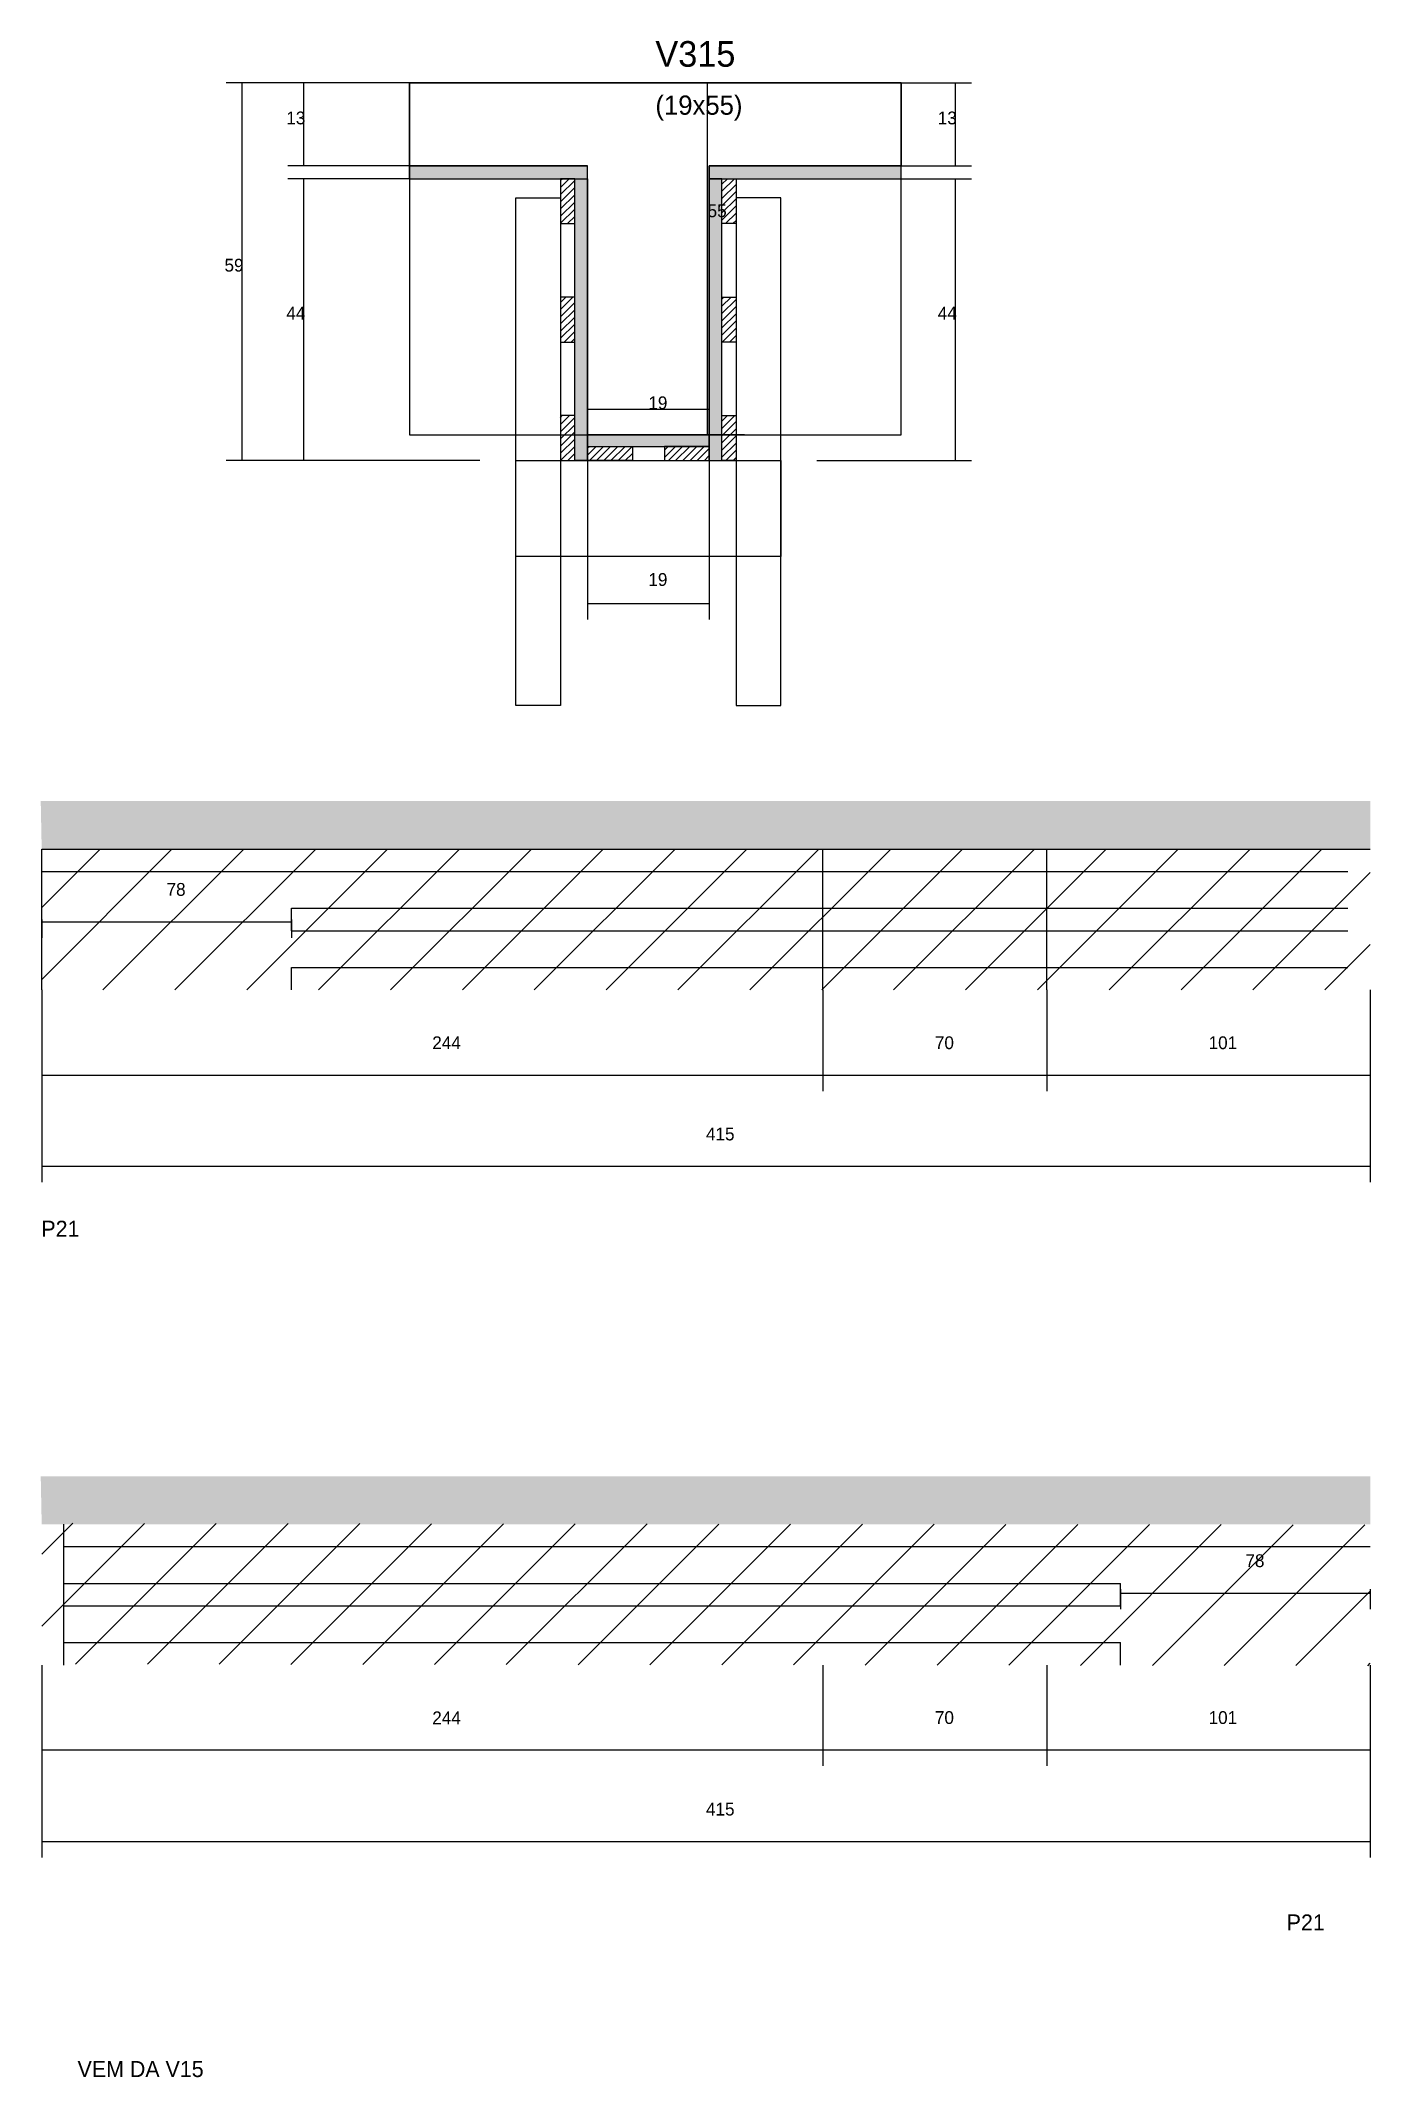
# Model space of a CAD drawing. Header units: metres. Extents: x -65046 to 21926, y -45195 to 1016.
# Drawn here: x 6208 to 6623, y -2823 to -2187 of the extents above; entities that cross this region are included whole.
import ezdxf

# ---------------------------------------------------------------- set-up
doc = ezdxf.new("R2010")
doc.units = ezdxf.units.M
for name, color, linetype in [('CONCRETO', 251, 'Continuous'), ('COTA', 241, 'Continuous'), ('Hachura', 253, 'Continuous'), ('Madeira', 126, 'Continuous'), ('NOMENCLATURA', 7, 'Continuous'), ('Painéis', 200, 'Continuous'), ('REAPROVEITAMENTO', 251, 'Continuous'), ('SARR_2.2x7', 40, 'Continuous'), ('SARR_3.5x7', 81, 'Continuous'), ('Texto Seção', 7, 'Continuous')]:
    doc.layers.add(name, color=color, linetype=linetype)

msp = doc.modelspace()

# ---------------------------------------------------------------- texts
at = {"layer": 'COTA'}
for s, p in [('13', (6284.7, -2213)), ('13', (6488.2, -2213)), ('55', (6416.3, -2242)), ('59', (6265.4, -2259)), ('44', (6284.7, -2274)), ('44', (6488.2, -2274)), ('19', (6397.8, -2302)), ('19', (6397.8, -2357.2)), ('78', (6247.3, -2454)), ('244', (6330.3, -2501.9)), ('70', (6487.3, -2501.9)), ('101', (6572.8, -2501.9)), ('415', (6415.8, -2530.4)), ('78', (6584.3, -2663.7)), ('244', (6330.3, -2712.8)), ('70', (6487.3, -2712.7)), ('101', (6572.8, -2712.7)), ('415', (6415.8, -2741.3))]:
    msp.add_text(s, height=4, dxfattribs=at).set_placement(p)
at = {"layer": 'NOMENCLATURA'}
for p in [(6208.2, -2560.5), (6597.2, -2777.2)]:
    msp.add_text('P21', height=5, dxfattribs=at).set_placement(p)
at = {"layer": 'Texto Seção'}
for s, height, p in [('V315', 8, (6400, -2195)), ('(19x55)', 6, (6400, -2210)), ('VEM DA V15', 5, (6219.5, -2823))]:
    msp.add_text(s, height=height, dxfattribs=at).set_placement(p)

# ---------------------------------------------------------------- hatches: boundary and pattern name
at = {"layer": 'COTA'}
h = msp.add_hatch(dxfattribs=at)
h.set_pattern_fill('AR-CONC', scale=0.03)
h.paths.add_polyline_path([(6623.3, -2439.4), (6623.3, -2424.4), (6623.3, -2424.4), (6208, -2424.4), (6208, -2424.4), (6208.3, -2439.4), (6208.3, -2439.4), (6623.3, -2439.4)])
h = msp.add_hatch(dxfattribs=at)
h.set_pattern_fill('AR-CONC', scale=0.03)
h.paths.add_polyline_path([(6623.3, -2650.3), (6623.3, -2635.3), (6623.3, -2635.3), (6208, -2635.3), (6208, -2635.3), (6208.3, -2650.3), (6208.3, -2650.3), (6623.3, -2650.3)])
at = {"layer": 'Hachura'}
h = msp.add_hatch(color=8, dxfattribs=at)
h.dxf.hatch_style = 1
h.paths.add_polyline_path([(6378.8, -2230), (6378.8, -2226), (6378.8, -2226), (6323.2, -2226), (6323.2, -2226), (6323.2, -2230), (6323.2, -2230), (6378.8, -2230)])
h = msp.add_hatch(color=8, dxfattribs=at)
h.dxf.hatch_style = 1
h.paths.add_polyline_path([(6476.8, -2230), (6476.8, -2226), (6476.8, -2226), (6416.8, -2226), (6416.8, -2226), (6416.8, -2230), (6416.8, -2230), (6476.8, -2230)])
h = msp.add_hatch(dxfattribs=at)
h.set_pattern_fill('ANSI31', scale=0.5)
h.paths.add_polyline_path([(6370.4, -2244), (6374.8, -2244), (6374.8, -2244), (6374.8, -2230), (6374.8, -2230), (6370.4, -2230), (6370.4, -2230), (6370.4, -2244)])
h = msp.add_hatch(color=8, dxfattribs=at)
h.dxf.hatch_style = 1
h.paths.add_polyline_path([(6374.8, -2230), (6378.8, -2230), (6378.8, -2230), (6378.8, -2318), (6378.8, -2318), (6374.8, -2318), (6374.8, -2318), (6374.8, -2230)])
h = msp.add_hatch(color=8, dxfattribs=at)
h.dxf.hatch_style = 1
h.paths.add_polyline_path([(6420.8, -2228), (6416.8, -2228), (6416.8, -2228), (6416.8, -2318), (6416.8, -2318), (6420.8, -2318), (6420.8, -2318), (6420.8, -2228)])
h = msp.add_hatch(dxfattribs=at)
h.set_pattern_fill('ANSI31', scale=0.5)
h.paths.add_polyline_path([(6425.2, -2244), (6420.8, -2244), (6420.8, -2244), (6420.8, -2230), (6420.8, -2230), (6425.2, -2230), (6425.2, -2230), (6425.2, -2244)])
h = msp.add_hatch(dxfattribs=at)
h.set_pattern_fill('ANSI31', scale=0.5)
h.paths.add_polyline_path([(6370.4, -2281), (6374.8, -2281), (6374.8, -2281), (6374.8, -2267), (6374.8, -2267), (6370.4, -2267), (6370.4, -2267), (6370.4, -2281)])
h = msp.add_hatch(dxfattribs=at)
h.set_pattern_fill('ANSI31', scale=0.5)
h.paths.add_polyline_path([(6425.2, -2281), (6420.8, -2281), (6420.8, -2281), (6420.8, -2267), (6420.8, -2267), (6425.2, -2267), (6425.2, -2267), (6425.2, -2281)])
h = msp.add_hatch(dxfattribs=at)
h.set_pattern_fill('ANSI31', scale=0.5)
h.paths.add_polyline_path([(6370.4, -2318), (6374.8, -2318), (6374.8, -2318), (6374.8, -2304), (6374.8, -2304), (6370.4, -2304), (6370.4, -2304), (6370.4, -2318)])
h = msp.add_hatch(dxfattribs=at)
h.set_pattern_fill('ANSI31', scale=0.5)
h.paths.add_polyline_path([(6425.2, -2318), (6420.8, -2318), (6420.8, -2318), (6420.8, -2304), (6420.8, -2304), (6425.2, -2304), (6425.2, -2304), (6425.2, -2318)])
h = msp.add_hatch(color=8, dxfattribs=at)
h.dxf.hatch_style = 1
h.paths.add_polyline_path([(6416.8, -2313.6), (6416.8, -2310), (6416.8, -2310), (6378.8, -2310), (6378.8, -2310), (6378.8, -2313.6), (6378.8, -2313.6), (6416.8, -2313.6)])
h = msp.add_hatch(dxfattribs=at)
h.set_pattern_fill('ANSI31', scale=0.5)
h.paths.add_polyline_path([(6378.8, -2318), (6378.8, -2313.6), (6378.8, -2313.6), (6392.8, -2313.6), (6392.8, -2313.6), (6392.8, -2318), (6392.8, -2318), (6378.8, -2318)])
h = msp.add_hatch(dxfattribs=at)
h.set_pattern_fill('ANSI31', scale=0.5)
h.paths.add_polyline_path([(6416.8, -2318), (6416.8, -2313.6), (6416.8, -2313.6), (6402.8, -2313.6), (6402.8, -2313.6), (6402.8, -2318), (6402.8, -2318), (6416.8, -2318)])
at = {"layer": 'REAPROVEITAMENTO'}
h = msp.add_hatch(dxfattribs=at)
h.set_pattern_fill('ANSI31', scale=5)
h.paths.add_polyline_path([(6623.3, -2483.4), (6623.3, -2439.4), (6623.3, -2439.4), (6208.3, -2439.4), (6208.3, -2439.4), (6208.3, -2483.4), (6208.3, -2483.4), (6623.3, -2483.4)])
h = msp.add_hatch(dxfattribs=at)
h.set_pattern_fill('ANSI31', scale=5)
h.paths.add_polyline_path([(6208.3, -2694), (6208.3, -2650), (6208.3, -2650), (6623.3, -2650.5), (6623.3, -2650.5), (6623.3, -2694.5), (6623.3, -2694.5), (6208.3, -2694)])

# ---------------------------------------------------------------- linework, layer by layer
at = {"layer": 'CONCRETO'}
for points in [[(6323.2, -2226), (6323.2, -2200), (6476.8, -2200), (6476.8, -2226), (6416.8, -2226), (6416.8, -2310), (6378.8, -2310), (6378.8, -2226)], [(6323.2, -2310), (6476.8, -2310), (6476.8, -2200), (6323.2, -2200)]]:
    msp.add_lwpolyline(points, close=True, dxfattribs=at)
at = {"layer": 'COTA'}
for p, q in [((6323.2, -2200), (6265.9, -2200)), ((6270.9, -2318), (6270.9, -2200)), ((6323.2, -2200), (6285.2, -2200)), ((6290.2, -2226), (6290.2, -2200)), ((6427.8, -2200), (6411.3, -2200)), ((6416.3, -2310), (6416.3, -2200)), ((6476.8, -2200), (6498.7, -2200)), ((6493.7, -2226), (6493.7, -2200)), ((6323.2, -2226), (6285.2, -2226)), ((6476.8, -2226), (6498.7, -2226)), ((6323.2, -2230), (6285.2, -2230)), ((6290.2, -2318), (6290.2, -2230)), ((6476.8, -2230), (6498.7, -2230)), ((6493.7, -2318), (6493.7, -2230)), ((6378.8, -2318), (6378.8, -2297)), ((6378.8, -2302), (6416.8, -2302)), ((6416.8, -2318), (6416.8, -2297)), ((6427.8, -2310), (6411.3, -2310)), ((6345.2, -2318), (6265.9, -2318)), ((6345.2, -2318), (6285.2, -2318)), ((6378.8, -2318), (6378.8, -2367.7)), ((6416.8, -2318), (6416.8, -2367.7)), ((6450.4, -2318), (6498.7, -2318)), ((6378.8, -2362.7), (6416.8, -2362.7)), ((6208.3, -2461.4), (6208.3, -2467.1)), ((6286.3, -2461.4), (6286.3, -2467.1)), ((6208.3, -2462.1), (6286.3, -2462.1)), ((6208.3, -2483.4), (6208.3, -2515)), ((6208.3, -2483.4), (6208.3, -2543.5)), ((6452.3, -2483.4), (6452.3, -2515)), ((6452.3, -2483.4), (6452.3, -2515)), ((6522.3, -2483.4), (6522.3, -2515)), ((6522.3, -2483.4), (6522.3, -2515)), ((6623.3, -2483.4), (6623.3, -2515)), ((6623.3, -2483.4), (6623.3, -2543.5)), ((6208.3, -2510), (6452.3, -2510)), ((6452.3, -2510), (6522.3, -2510)), ((6522.3, -2510), (6623.3, -2510)), ((6208.3, -2538.5), (6623.3, -2538.5)), ((6545.3, -2670.6), (6545.3, -2676.8)), ((6545.3, -2671.8), (6623.3, -2671.8)), ((6623.3, -2670.6), (6623.3, -2676.8)), ((6208.3, -2694.3), (6208.3, -2725.8)), ((6208.3, -2694.3), (6208.3, -2754.4)), ((6452.3, -2694.3), (6452.3, -2725.8)), ((6452.3, -2694.3), (6452.3, -2725.8)), ((6522.3, -2694.3), (6522.3, -2725.8)), ((6522.3, -2694.3), (6522.3, -2725.8)), ((6623.3, -2694.3), (6623.3, -2725.8)), ((6623.3, -2694.3), (6623.3, -2754.4)), ((6208.3, -2720.8), (6452.3, -2720.8)), ((6452.3, -2720.8), (6522.3, -2720.8)), ((6522.3, -2720.8), (6623.3, -2720.8)), ((6208.3, -2749.4), (6623.3, -2749.4))]:
    msp.add_line(p, q, dxfattribs=at)
at = {"layer": 'Madeira'}
for points in [[(6370.4, -2244), (6374.8, -2244), (6374.8, -2230), (6370.4, -2230)], [(6425.2, -2244), (6420.8, -2244), (6420.8, -2230), (6425.2, -2230)], [(6370.4, -2281), (6374.8, -2281), (6374.8, -2267), (6370.4, -2267)], [(6425.2, -2281), (6420.8, -2281), (6420.8, -2267), (6425.2, -2267)], [(6370.4, -2318), (6374.8, -2318), (6374.8, -2304), (6370.4, -2304)], [(6425.2, -2318), (6420.8, -2318), (6420.8, -2304), (6425.2, -2304)], [(6378.8, -2318), (6378.8, -2313.6), (6392.8, -2313.6), (6392.8, -2318)], [(6416.8, -2318), (6416.8, -2313.6), (6402.8, -2313.6), (6402.8, -2318)]]:
    msp.add_lwpolyline(points, close=True, dxfattribs=at)
at = {"layer": 'Painéis'}
for p, q in [((6323.2, -2226), (6378.8, -2226)), ((6323.2, -2230), (6323.2, -2226)), ((6378.8, -2230), (6378.8, -2226)), ((6416.8, -2226), (6476.8, -2226)), ((6416.8, -2230), (6416.8, -2226)), ((6476.8, -2230), (6476.8, -2226)), ((6378.8, -2318), (6378.8, -2230)), ((6416.8, -2318), (6416.8, -2230)), ((6378.8, -2310), (6416.8, -2310)), ((6378.8, -2313.6), (6378.8, -2310)), ((6416.8, -2313.6), (6416.8, -2310)), ((6208.3, -2439.4), (6623.3, -2439.4)), ((6208.3, -2483.4), (6208.3, -2439.4)), ((6452.3, -2483.4), (6452.3, -2439.4)), ((6522.3, -2483.4), (6522.3, -2439.4))]:
    msp.add_line(p, q, dxfattribs=at)
for points in [[(6378.8, -2230), (6378.8, -2226), (6323.2, -2226), (6323.2, -2230)], [(6476.8, -2230), (6476.8, -2226), (6416.8, -2226), (6416.8, -2230)], [(6374.8, -2230), (6378.8, -2230), (6378.8, -2318), (6374.8, -2318)], [(6420.8, -2230), (6416.8, -2230), (6416.8, -2318), (6420.8, -2318)], [(6416.8, -2313.6), (6416.8, -2310), (6378.8, -2310), (6378.8, -2313.6)]]:
    msp.add_lwpolyline(points, close=True, dxfattribs=at)
at = {"layer": 'SARR_2.2x7'}
for p, q in [((6208.3, -2446.4), (6452.3, -2446.4)), ((6452.3, -2446.4), (6522.3, -2446.4)), ((6522.3, -2446.4), (6616.3, -2446.4)), ((6286.3, -2457.9), (6452.3, -2457.9)), ((6286.3, -2464.9), (6286.3, -2457.9)), ((6452.3, -2457.9), (6522.3, -2457.9)), ((6522.3, -2457.9), (6616.3, -2457.9)), ((6286.3, -2464.9), (6452.3, -2464.9)), ((6452.3, -2464.9), (6522.3, -2464.9)), ((6522.3, -2464.9), (6616.3, -2464.9)), ((6286.3, -2476.4), (6452.3, -2476.4)), ((6286.3, -2483.4), (6286.3, -2476.4)), ((6452.3, -2476.4), (6522.3, -2476.4)), ((6522.3, -2476.4), (6616.3, -2476.4)), ((6215.2, -2694.3), (6215.2, -2650.3)), ((6215.2, -2657.3), (6452.3, -2657.3)), ((6452.3, -2657.3), (6522.3, -2657.3)), ((6522.3, -2657.3), (6623.3, -2657.3)), ((6215.2, -2668.8), (6452.3, -2668.8)), ((6452.3, -2668.8), (6522.3, -2668.8)), ((6522.3, -2668.8), (6545.3, -2668.8)), ((6545.3, -2675.8), (6545.3, -2668.8)), ((6215.2, -2675.8), (6452.3, -2675.8)), ((6452.3, -2675.8), (6522.3, -2675.8)), ((6522.3, -2675.8), (6545.3, -2675.8)), ((6215.2, -2687.3), (6452.3, -2687.3)), ((6452.3, -2687.3), (6522.3, -2687.3)), ((6522.3, -2687.3), (6545.3, -2687.3)), ((6545.3, -2694.3), (6545.3, -2687.3))]:
    msp.add_line(p, q, dxfattribs=at)
at = {"layer": 'SARR_3.5x7'}
for points in [[(6356.4, -2236), (6370.4, -2236), (6370.4, -2394.5), (6356.4, -2394.5)], [(6439.2, -2236), (6425.2, -2236), (6425.2, -2394.5), (6439.2, -2394.5)], [(6356.4, -2318), (6439.2, -2318), (6439.2, -2348), (6356.4, -2348)]]:
    msp.add_lwpolyline(points, close=True, dxfattribs=at)

msp.set_redraw_order([(e.dxf.handle, doc.entitydb.next_handle()) for e in msp.query("TEXT MTEXT ATTDEF DIMENSION ARC_DIMENSION")])  # texts and dimensions are drawn at this point

doc.saveas('drawing.dxf')
